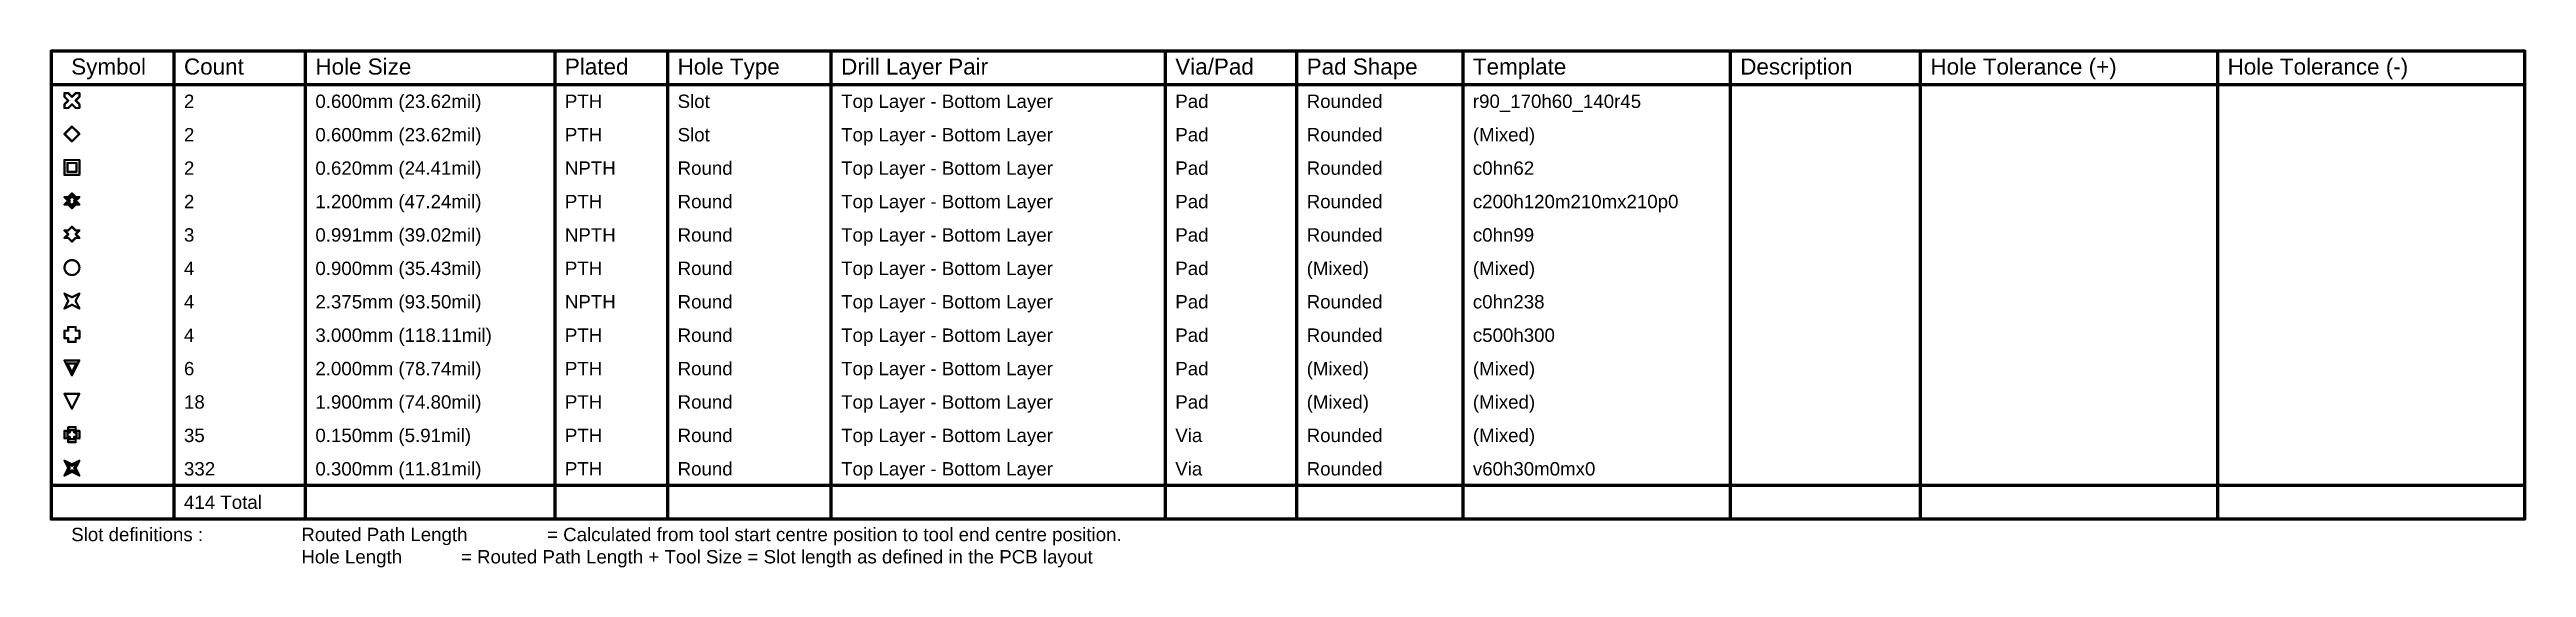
# Model space of a CAD drawing. Header units: inches. Extents: x -2 to 289, y -4 to 187.
# Drawn here: x 7 to 289.3, y 127.7 to 186.7 of the extents above; entities that cross this region are included whole.
import ezdxf

# ---------------------------------------------------------------- set-up
doc = ezdxf.new("R2010")
doc.units = ezdxf.units.IN
doc.layers.add('Drill Drawing', color=1, linetype='Continuous')
doc.styles.add('Arial', font='', dxfattribs={"height": 0.2})
doc.styles.get('Arial').set_extended_font_data('Arial')

msp = doc.modelspace()

# ---------------------------------------------------------------- texts
at = {"layer": 'Drill Drawing', "style": 'Arial'}
for s, height, p in [('Symbol', 1.829, (9.46, 183.87)), ('Count', 1.829, (22.31, 183.87)), ('Hole Size', 1.829, (37.29, 183.87)), ('Plated', 1.829, (65.73, 183.87)), ('Hole Type', 1.829, (78.58, 183.87)), ('Drill Layer Pair', 1.8288, (97.22, 183.87)), ('Via/Pad', 1.829, (135.31, 183.87)), ('Pad Shape', 1.829, (150.29, 183.87)), ('Template', 1.829, (169.23, 183.87)), ('Description', 1.8288, (199.71, 183.87)), ('Hole Tolerance (+)', 1.8288, (221.39, 183.87)), ('Hole Tolerance (-)', 1.8288, (255.26, 183.87)), ('2', 1.52, (22.31, 180.06)), ('0.600mm (23.62mil)', 1.524, (37.29, 180.06)), ('PTH', 1.524, (65.73, 180.06)), ('Slot', 1.524, (78.58, 180.06)), ('Top Layer - Bottom Layer', 1.524, (97.22, 180.06)), ('Pad', 1.524, (135.31, 180.06)), ('Rounded', 1.524, (150.29, 180.06)), ('r90_170h60_140r45', 1.524, (169.23, 180.06)), ('2', 1.52, (22.31, 176.25)), ('0.600mm (23.62mil)', 1.524, (37.29, 176.25)), ('PTH', 1.524, (65.73, 176.25)), ('Slot', 1.524, (78.58, 176.25)), ('Top Layer - Bottom Layer', 1.524, (97.22, 176.25)), ('Pad', 1.524, (135.31, 176.25)), ('Rounded', 1.524, (150.29, 176.25)), ('(Mixed)', 1.524, (169.23, 176.25)), ('2', 1.52, (22.31, 172.44)), ('0.620mm (24.41mil)', 1.524, (37.29, 172.44)), ('NPTH', 1.524, (65.73, 172.44)), ('Round', 1.524, (78.58, 172.44)), ('Top Layer - Bottom Layer', 1.524, (97.22, 172.44)), ('Pad', 1.524, (135.31, 172.44)), ('Rounded', 1.524, (150.29, 172.44)), ('c0hn62', 1.524, (169.23, 172.44)), ('2', 1.52, (22.31, 168.63)), ('1.200mm (47.24mil)', 1.524, (37.29, 168.63)), ('PTH', 1.524, (65.73, 168.63)), ('Round', 1.524, (78.58, 168.63)), ('Top Layer - Bottom Layer', 1.524, (97.22, 168.63)), ('Pad', 1.524, (135.31, 168.63)), ('Rounded', 1.524, (150.29, 168.63)), ('c200h120m210mx210p0', 1.524, (169.23, 168.63)), ('3', 1.52, (22.31, 164.82)), ('0.991mm (39.02mil)', 1.524, (37.29, 164.82)), ('NPTH', 1.524, (65.73, 164.82)), ('Round', 1.524, (78.58, 164.82)), ('Top Layer - Bottom Layer', 1.524, (97.22, 164.82)), ('Pad', 1.524, (135.31, 164.82)), ('Rounded', 1.524, (150.29, 164.82)), ('c0hn99', 1.524, (169.23, 164.82)), ('4', 1.52, (22.31, 161.01)), ('0.900mm (35.43mil)', 1.524, (37.29, 161.01)), ('PTH', 1.524, (65.73, 161.01)), ('Round', 1.524, (78.58, 161.01)), ('Top Layer - Bottom Layer', 1.524, (97.22, 161.01)), ('Pad', 1.524, (135.31, 161.01)), ('(Mixed)', 1.524, (150.29, 161.01)), ('(Mixed)', 1.524, (169.23, 161.01)), ('4', 1.52, (22.31, 157.2)), ('2.375mm (93.50mil)', 1.524, (37.29, 157.2)), ('NPTH', 1.524, (65.73, 157.2)), ('Round', 1.524, (78.58, 157.2)), ('Top Layer - Bottom Layer', 1.524, (97.22, 157.2)), ('Pad', 1.524, (135.31, 157.2)), ('Rounded', 1.524, (150.29, 157.2)), ('c0hn238', 1.524, (169.23, 157.2)), ('4', 1.52, (22.31, 153.39)), ('3.000mm (118.11mil)', 1.524, (37.29, 153.39)), ('PTH', 1.524, (65.73, 153.39)), ('Round', 1.524, (78.58, 153.39)), ('Top Layer - Bottom Layer', 1.524, (97.22, 153.39)), ('Pad', 1.524, (135.31, 153.39)), ('Rounded', 1.524, (150.29, 153.39)), ('c500h300', 1.524, (169.23, 153.39)), ('6', 1.52, (22.31, 149.58)), ('2.000mm (78.74mil)', 1.524, (37.29, 149.58)), ('PTH', 1.524, (65.73, 149.58)), ('Round', 1.524, (78.58, 149.58)), ('Top Layer - Bottom Layer', 1.524, (97.22, 149.58)), ('Pad', 1.524, (135.31, 149.58)), ('(Mixed)', 1.524, (150.29, 149.58)), ('(Mixed)', 1.524, (169.23, 149.58)), ('18', 1.524, (22.31, 145.77)), ('1.900mm (74.80mil)', 1.524, (37.29, 145.77)), ('PTH', 1.524, (65.73, 145.77)), ('Round', 1.524, (78.58, 145.77)), ('Top Layer - Bottom Layer', 1.524, (97.22, 145.77)), ('Pad', 1.524, (135.31, 145.77)), ('(Mixed)', 1.524, (150.29, 145.77)), ('(Mixed)', 1.524, (169.23, 145.77)), ('35', 1.524, (22.31, 141.96)), ('0.150mm (5.91mil)', 1.524, (37.29, 141.96)), ('PTH', 1.524, (65.73, 141.96)), ('Round', 1.524, (78.58, 141.96)), ('Top Layer - Bottom Layer', 1.524, (97.22, 141.96)), ('Via', 1.524, (135.31, 141.96)), ('Rounded', 1.524, (150.29, 141.96)), ('(Mixed)', 1.524, (169.23, 141.96)), ('332', 1.524, (22.31, 138.15)), ('0.300mm (11.81mil)', 1.524, (37.29, 138.15)), ('PTH', 1.524, (65.73, 138.15)), ('Round', 1.524, (78.58, 138.15)), ('Top Layer - Bottom Layer', 1.524, (97.22, 138.15)), ('Via', 1.524, (135.31, 138.15)), ('Rounded', 1.524, (150.29, 138.15)), ('v60h30m0mx0', 1.524, (169.23, 138.15)), ('414 Total', 1.524, (22.31, 134.34)), ('Slot definitions :', 1.524, (9.46, 130.66)), ('Routed Path Length', 1.524, (35.69, 130.66)), ('= Calculated from tool start centre position to tool end centre position.', 1.524, (63.7, 130.66)), ('Hole Length', 1.524, (35.69, 128.12)), (' = Routed Path Length + Tool Size = Slot length as defined in the PCB layout', 1.524, (53.29, 128.12))]:
    msp.add_text(s, height=height, dxfattribs=at).set_placement(p)

# ---------------------------------------------------------------- linework, layer by layer
at = {"layer": 'Drill Drawing'}
for points, const_width in [([(7.18, 186.54), (289.14, 186.54)], 0.381), ([(7.18, 133.2), (7.18, 186.54)], 0.381), ([(21.17, 133.2), (21.17, 186.54)], 0.381), ([(36.15, 133.2), (36.15, 186.54)], 0.381), ([(64.59, 133.2), (64.59, 186.54)], 0.381), ([(77.44, 133.2), (77.44, 186.54)], 0.381), ([(96.08, 133.2), (96.08, 186.54)], 0.381), ([(134.17, 133.2), (134.17, 186.54)], 0.381), ([(149.15, 133.2), (149.15, 186.54)], 0.381), ([(168.09, 133.2), (168.09, 186.54)], 0.381), ([(198.56, 133.2), (198.56, 186.54)], 0.381), ([(220.25, 133.2), (220.25, 186.54)], 0.381), ([(254.12, 133.2), (254.12, 186.54)], 0.381), ([(289.14, 133.2), (289.14, 186.54)], 0.381), ([(7.18, 182.73), (289.14, 182.73)], 0.381), ([(8.69, 181.33), (8.69, 181.75)], 0.254), ([(8.69, 181.75), (9.12, 181.75)], 0.254), ([(8.69, 181.33), (9.12, 180.91)], 0.254), ([(8.69, 180.48), (9.12, 180.91)], 0.254), ([(9.12, 181.75), (9.54, 181.33)], 0.254), ([(9.54, 181.33), (9.96, 181.75)], 0.254), ([(9.96, 181.75), (10.39, 181.75)], 0.254), ([(9.96, 180.91), (10.39, 181.33)], 0.254), ([(9.96, 180.91), (10.39, 180.48)], 0.254), ([(10.39, 181.33), (10.39, 181.75)], 0.254), ([(8.69, 180.06), (8.69, 180.48)], 0.254), ([(8.69, 180.06), (9.12, 180.06)], 0.254), ([(8.69, 177.1), (9.54, 177.94)], 0.254), ([(9.12, 180.06), (9.54, 180.48)], 0.254), ([(9.54, 180.48), (9.96, 180.06)], 0.254), ([(9.54, 177.94), (10.39, 177.1)], 0.254), ([(9.96, 180.06), (10.39, 180.06)], 0.254), ([(10.39, 180.06), (10.39, 180.48)], 0.254), ([(8.69, 177.1), (9.54, 176.25)], 0.254), ([(9.54, 176.25), (10.39, 177.1)], 0.254), ([(8.69, 174.13), (10.39, 174.13)], 0.254), ([(8.69, 172.44), (8.69, 174.13)], 0.254), ([(8.69, 172.44), (10.39, 172.44)], 0.254), ([(9.03, 173.79), (10.05, 173.79)], 0.254), ([(9.03, 172.78), (9.03, 173.79)], 0.254), ([(9.03, 172.78), (10.05, 172.78)], 0.254), ([(10.05, 172.78), (10.05, 173.79)], 0.254), ([(10.39, 172.44), (10.39, 174.13)], 0.254), ([(8.69, 169.9), (9.12, 169.48)], 0.254), ([(8.69, 169.9), (9.12, 169.9)], 0.254), ([(8.69, 169.05), (9.12, 169.48)], 0.254), ([(9.03, 169.73), (9.29, 169.48)], 0.254), ([(9.03, 169.73), (9.29, 169.73)], 0.254), ([(9.03, 169.22), (9.29, 169.48)], 0.254), ([(9.12, 169.9), (9.54, 170.32)], 0.254), ([(9.29, 169.73), (9.54, 169.98)], 0.254), ([(9.54, 170.32), (9.96, 169.9)], 0.254), ([(9.54, 169.98), (9.79, 169.73)], 0.254), ([(9.79, 169.73), (10.05, 169.73)], 0.254), ([(9.79, 169.48), (10.05, 169.73)], 0.254), ([(9.79, 169.48), (10.05, 169.22)], 0.254), ([(9.96, 169.9), (10.39, 169.9)], 0.254), ([(9.96, 169.48), (10.39, 169.9)], 0.254), ([(9.96, 169.48), (10.39, 169.05)], 0.254), ([(8.69, 169.05), (9.12, 169.05)], 0.254), ([(9.03, 169.22), (9.29, 169.22)], 0.254), ([(9.12, 169.05), (9.54, 168.63)], 0.254), ([(9.12, 166.09), (9.54, 166.51)], 0.254), ([(9.29, 169.22), (9.54, 168.97)], 0.254), ([(9.54, 168.97), (9.79, 169.22)], 0.254), ([(9.54, 168.63), (9.96, 169.05)], 0.254), ([(9.54, 166.51), (9.96, 166.09)], 0.254), ([(9.79, 169.22), (10.05, 169.22)], 0.254), ([(9.96, 169.05), (10.39, 169.05)], 0.254), ([(8.69, 166.09), (9.12, 165.67)], 0.254), ([(8.69, 166.09), (9.12, 166.09)], 0.254), ([(8.69, 165.24), (9.12, 165.67)], 0.254), ([(8.69, 165.24), (9.12, 165.24)], 0.254), ([(9.12, 165.24), (9.54, 164.82)], 0.254), ([(9.54, 164.82), (9.96, 165.24)], 0.254), ([(9.96, 166.09), (10.39, 166.09)], 0.254), ([(9.96, 165.67), (10.39, 166.09)], 0.254), ([(9.96, 165.67), (10.39, 165.24)], 0.254), ([(9.96, 165.24), (10.39, 165.24)], 0.254), ([(8.69, 158.89), (9.54, 158.47)], 0.254), ([(8.69, 158.89), (9.12, 158.05)], 0.254), ([(8.69, 157.2), (9.12, 158.05)], 0.254), ([(9.54, 158.47), (10.39, 158.89)], 0.254), ([(9.96, 158.05), (10.39, 158.89)], 0.254), ([(9.96, 158.05), (10.39, 157.2)], 0.254), ([(8.69, 157.2), (9.54, 157.62)], 0.254), ([(9.54, 157.62), (10.39, 157.2)], 0.254), ([(8.69, 153.81), (8.69, 154.66)], 0.254), ([(8.69, 154.66), (9.12, 154.66)], 0.254), ([(8.69, 153.81), (9.12, 153.81)], 0.254), ([(9.12, 154.66), (9.12, 155.08)], 0.254), ([(9.12, 155.08), (9.96, 155.08)], 0.254), ([(9.12, 153.39), (9.12, 153.81)], 0.254), ([(9.12, 153.39), (9.96, 153.39)], 0.254), ([(9.96, 154.66), (9.96, 155.08)], 0.254), ([(9.96, 154.66), (10.39, 154.66)], 0.254), ([(9.96, 153.81), (10.39, 153.81)], 0.254), ([(9.96, 153.39), (9.96, 153.81)], 0.254), ([(10.39, 153.81), (10.39, 154.66)], 0.254), ([(8.69, 151.27), (10.39, 151.27)], 0.254), ([(8.69, 151.27), (9.54, 149.58)], 0.254), ([(9.03, 150.93), (10.05, 150.93)], 0.254), ([(9.03, 150.93), (9.54, 149.92)], 0.254), ([(9.54, 149.58), (10.39, 151.27)], 0.254), ([(9.54, 149.92), (10.05, 150.93)], 0.254), ([(8.69, 147.46), (10.39, 147.46)], 0.254), ([(8.69, 147.46), (9.54, 145.77)], 0.254), ([(9.54, 145.77), (10.39, 147.46)], 0.254), ([(8.69, 142.38), (8.69, 143.23)], 0.254), ([(8.69, 143.23), (9.12, 143.23)], 0.254), ([(8.69, 142.38), (9.12, 142.38)], 0.254), ([(9.03, 142.55), (9.03, 143.06)], 0.254), ([(9.03, 143.06), (9.29, 143.06)], 0.254), ([(9.03, 142.55), (9.29, 142.55)], 0.254), ([(9.12, 143.23), (9.12, 143.65)], 0.254), ([(9.12, 143.65), (9.96, 143.65)], 0.254), ([(9.12, 141.96), (9.12, 142.38)], 0.254), ([(9.12, 141.96), (9.96, 141.96)], 0.254), ([(9.29, 143.06), (9.29, 143.31)], 0.254), ([(9.29, 143.31), (9.79, 143.31)], 0.254), ([(9.29, 142.3), (9.29, 142.55)], 0.254), ([(9.29, 142.3), (9.79, 142.3)], 0.254), ([(9.79, 143.06), (9.79, 143.31)], 0.254), ([(9.79, 143.06), (10.05, 143.06)], 0.254), ([(9.79, 142.55), (10.05, 142.55)], 0.254), ([(9.79, 142.3), (9.79, 142.55)], 0.254), ([(9.96, 143.23), (9.96, 143.65)], 0.254), ([(9.96, 143.23), (10.39, 143.23)], 0.254), ([(9.96, 142.38), (10.39, 142.38)], 0.254), ([(9.96, 141.96), (9.96, 142.38)], 0.254), ([(10.05, 142.55), (10.05, 143.06)], 0.254), ([(10.39, 142.38), (10.39, 143.23)], 0.254), ([(8.69, 139.84), (9.54, 139.42)], 0.254), ([(8.69, 139.84), (9.12, 139)], 0.254), ([(8.69, 138.15), (9.12, 139)], 0.254), ([(8.69, 138.15), (9.54, 138.57)], 0.254), ([(9.03, 139.5), (9.54, 139.25)], 0.254), ([(9.03, 139.5), (9.29, 139)], 0.254), ([(9.03, 138.49), (9.29, 139)], 0.254), ([(9.03, 138.49), (9.54, 138.74)], 0.254), ([(9.54, 139.42), (10.39, 139.84)], 0.254), ([(9.54, 139.25), (10.05, 139.5)], 0.254), ([(9.54, 138.74), (10.05, 138.49)], 0.254), ([(9.54, 138.57), (10.39, 138.15)], 0.254), ([(9.79, 139), (10.05, 139.5)], 0.254), ([(9.79, 139), (10.05, 138.49)], 0.254), ([(9.96, 139), (10.39, 139.84)], 0.254), ([(9.96, 139), (10.39, 138.15)], 0.254), ([(7.18, 137.01), (289.14, 137.01)], 0.381), ([(7.18, 133.2), (289.14, 133.2)], 0.381)]:
    msp.add_lwpolyline(points, dxfattribs=dict(at, const_width=const_width))
for points, const_width in [([(7.08, 186.54, 1), (7.27, 186.54, 1)], 0.191), ([(7.08, 186.54, 1), (7.27, 186.54, 1)], 0.191), ([(21.07, 186.54, 1), (21.26, 186.54, 1)], 0.191), ([(36.05, 186.54, 1), (36.25, 186.54, 1)], 0.191), ([(64.49, 186.54, 1), (64.68, 186.54, 1)], 0.191), ([(77.34, 186.54, 1), (77.53, 186.54, 1)], 0.191), ([(95.98, 186.54, 1), (96.17, 186.54, 1)], 0.191), ([(134.07, 186.54, 1), (134.26, 186.54, 1)], 0.191), ([(149.05, 186.54, 1), (149.24, 186.54, 1)], 0.191), ([(168, 186.54, 1), (168.19, 186.54, 1)], 0.191), ([(198.47, 186.54, 1), (198.66, 186.54, 1)], 0.191), ([(220.15, 186.54, 1), (220.34, 186.54, 1)], 0.191), ([(254.03, 186.54, 1), (254.22, 186.54, 1)], 0.191), ([(289.04, 186.54, 1), (289.23, 186.54, 1)], 0.191), ([(289.04, 186.54, 1), (289.23, 186.54, 1)], 0.191), ([(7.08, 182.73, 1), (7.27, 182.73, 1)], 0.191), ([(8.63, 181.75, 1), (8.76, 181.75, 1)], 0.127), ([(8.63, 181.75, 1), (8.76, 181.75, 1)], 0.127), ([(8.63, 181.33, 1), (8.76, 181.33, 1)], 0.127), ([(8.63, 181.33, 1), (8.76, 181.33, 1)], 0.127), ([(9.05, 181.75, 1), (9.18, 181.75, 1)], 0.127), ([(9.05, 181.75, 1), (9.18, 181.75, 1)], 0.127), ([(9.05, 180.91, 1), (9.18, 180.91, 1)], 0.127), ([(9.05, 180.91, 1), (9.18, 180.91, 1)], 0.127), ([(9.48, 181.33, 1), (9.6, 181.33, 1)], 0.127), ([(9.48, 181.33, 1), (9.6, 181.33, 1)], 0.127), ([(9.9, 181.75, 1), (10.03, 181.75, 1)], 0.127), ([(9.9, 181.75, 1), (10.03, 181.75, 1)], 0.127), ([(9.9, 180.91, 1), (10.03, 180.91, 1)], 0.127), ([(9.9, 180.91, 1), (10.03, 180.91, 1)], 0.127), ([(10.32, 181.75, 1), (10.45, 181.75, 1)], 0.127), ([(10.32, 181.75, 1), (10.45, 181.75, 1)], 0.127), ([(10.32, 181.33, 1), (10.45, 181.33, 1)], 0.127), ([(10.32, 181.33, 1), (10.45, 181.33, 1)], 0.127), ([(289.04, 182.73, 1), (289.23, 182.73, 1)], 0.191), ([(8.63, 180.48, 1), (8.76, 180.48, 1)], 0.127), ([(8.63, 180.48, 1), (8.76, 180.48, 1)], 0.127), ([(8.63, 180.06, 1), (8.76, 180.06, 1)], 0.127), ([(8.63, 180.06, 1), (8.76, 180.06, 1)], 0.127), ([(9.05, 180.06, 1), (9.18, 180.06, 1)], 0.127), ([(9.05, 180.06, 1), (9.18, 180.06, 1)], 0.127), ([(9.48, 180.48, 1), (9.6, 180.48, 1)], 0.127), ([(9.48, 180.48, 1), (9.6, 180.48, 1)], 0.127), ([(9.48, 177.94, 1), (9.6, 177.94, 1)], 0.127), ([(9.48, 177.94, 1), (9.6, 177.94, 1)], 0.127), ([(9.9, 180.06, 1), (10.03, 180.06, 1)], 0.127), ([(9.9, 180.06, 1), (10.03, 180.06, 1)], 0.127), ([(10.32, 180.48, 1), (10.45, 180.48, 1)], 0.127), ([(10.32, 180.48, 1), (10.45, 180.48, 1)], 0.127), ([(10.32, 180.06, 1), (10.45, 180.06, 1)], 0.127), ([(10.32, 180.06, 1), (10.45, 180.06, 1)], 0.127), ([(8.63, 177.1, 1), (8.76, 177.1, 1)], 0.127), ([(8.63, 177.1, 1), (8.76, 177.1, 1)], 0.127), ([(9.48, 176.25, 1), (9.6, 176.25, 1)], 0.127), ([(9.48, 176.25, 1), (9.6, 176.25, 1)], 0.127), ([(10.32, 177.1, 1), (10.45, 177.1, 1)], 0.127), ([(10.32, 177.1, 1), (10.45, 177.1, 1)], 0.127), ([(8.63, 174.13, 1), (8.76, 174.13, 1)], 0.127), ([(8.63, 174.13, 1), (8.76, 174.13, 1)], 0.127), ([(8.63, 172.44, 1), (8.76, 172.44, 1)], 0.127), ([(8.63, 172.44, 1), (8.76, 172.44, 1)], 0.127), ([(8.97, 173.79, 1), (9.1, 173.79, 1)], 0.127), ([(8.97, 173.79, 1), (9.1, 173.79, 1)], 0.127), ([(8.97, 172.78, 1), (9.1, 172.78, 1)], 0.127), ([(8.97, 172.78, 1), (9.1, 172.78, 1)], 0.127), ([(9.99, 173.79, 1), (10.11, 173.79, 1)], 0.127), ([(9.99, 173.79, 1), (10.11, 173.79, 1)], 0.127), ([(9.99, 172.78, 1), (10.11, 172.78, 1)], 0.127), ([(9.99, 172.78, 1), (10.11, 172.78, 1)], 0.127), ([(10.32, 174.13, 1), (10.45, 174.13, 1)], 0.127), ([(10.32, 174.13, 1), (10.45, 174.13, 1)], 0.127), ([(10.32, 172.44, 1), (10.45, 172.44, 1)], 0.127), ([(10.32, 172.44, 1), (10.45, 172.44, 1)], 0.127), ([(8.63, 169.9, 1), (8.76, 169.9, 1)], 0.127), ([(8.63, 169.9, 1), (8.76, 169.9, 1)], 0.127), ([(8.97, 169.73, 1), (9.1, 169.73, 1)], 0.127), ([(8.97, 169.73, 1), (9.1, 169.73, 1)], 0.127), ([(9.05, 169.9, 1), (9.18, 169.9, 1)], 0.127), ([(9.05, 169.9, 1), (9.18, 169.9, 1)], 0.127), ([(9.05, 169.48, 1), (9.18, 169.48, 1)], 0.127), ([(9.05, 169.48, 1), (9.18, 169.48, 1)], 0.127), ([(9.22, 169.73, 1), (9.35, 169.73, 1)], 0.127), ([(9.22, 169.73, 1), (9.35, 169.73, 1)], 0.127), ([(9.22, 169.48, 1), (9.35, 169.48, 1)], 0.127), ([(9.22, 169.48, 1), (9.35, 169.48, 1)], 0.127), ([(9.48, 170.32, 1), (9.6, 170.32, 1)], 0.127), ([(9.48, 170.32, 1), (9.6, 170.32, 1)], 0.127), ([(9.48, 169.98, 1), (9.6, 169.98, 1)], 0.127), ([(9.48, 169.98, 1), (9.6, 169.98, 1)], 0.127), ([(9.73, 169.73, 1), (9.86, 169.73, 1)], 0.127), ([(9.73, 169.73, 1), (9.86, 169.73, 1)], 0.127), ([(9.73, 169.48, 1), (9.86, 169.48, 1)], 0.127), ([(9.73, 169.48, 1), (9.86, 169.48, 1)], 0.127), ([(9.9, 169.9, 1), (10.03, 169.9, 1)], 0.127), ([(9.9, 169.9, 1), (10.03, 169.9, 1)], 0.127), ([(9.9, 169.48, 1), (10.03, 169.48, 1)], 0.127), ([(9.9, 169.48, 1), (10.03, 169.48, 1)], 0.127), ([(9.99, 169.73, 1), (10.11, 169.73, 1)], 0.127), ([(9.99, 169.73, 1), (10.11, 169.73, 1)], 0.127), ([(10.32, 169.9, 1), (10.45, 169.9, 1)], 0.127), ([(10.32, 169.9, 1), (10.45, 169.9, 1)], 0.127), ([(8.63, 169.05, 1), (8.76, 169.05, 1)], 0.127), ([(8.63, 169.05, 1), (8.76, 169.05, 1)], 0.127), ([(8.97, 169.22, 1), (9.1, 169.22, 1)], 0.127), ([(8.97, 169.22, 1), (9.1, 169.22, 1)], 0.127), ([(9.05, 169.05, 1), (9.18, 169.05, 1)], 0.127), ([(9.05, 169.05, 1), (9.18, 169.05, 1)], 0.127), ([(9.22, 169.22, 1), (9.35, 169.22, 1)], 0.127), ([(9.22, 169.22, 1), (9.35, 169.22, 1)], 0.127), ([(9.48, 168.97, 1), (9.6, 168.97, 1)], 0.127), ([(9.48, 168.97, 1), (9.6, 168.97, 1)], 0.127), ([(9.48, 168.63, 1), (9.6, 168.63, 1)], 0.127), ([(9.48, 168.63, 1), (9.6, 168.63, 1)], 0.127), ([(9.48, 166.51, 1), (9.6, 166.51, 1)], 0.127), ([(9.48, 166.51, 1), (9.6, 166.51, 1)], 0.127), ([(9.73, 169.22, 1), (9.86, 169.22, 1)], 0.127), ([(9.73, 169.22, 1), (9.86, 169.22, 1)], 0.127), ([(9.9, 169.05, 1), (10.03, 169.05, 1)], 0.127), ([(9.9, 169.05, 1), (10.03, 169.05, 1)], 0.127), ([(9.99, 169.22, 1), (10.11, 169.22, 1)], 0.127), ([(9.99, 169.22, 1), (10.11, 169.22, 1)], 0.127), ([(10.32, 169.05, 1), (10.45, 169.05, 1)], 0.127), ([(10.32, 169.05, 1), (10.45, 169.05, 1)], 0.127), ([(8.63, 166.09, 1), (8.76, 166.09, 1)], 0.127), ([(8.63, 166.09, 1), (8.76, 166.09, 1)], 0.127), ([(8.63, 165.24, 1), (8.76, 165.24, 1)], 0.127), ([(8.63, 165.24, 1), (8.76, 165.24, 1)], 0.127), ([(9.05, 166.09, 1), (9.18, 166.09, 1)], 0.127), ([(9.05, 166.09, 1), (9.18, 166.09, 1)], 0.127), ([(9.05, 165.67, 1), (9.18, 165.67, 1)], 0.127), ([(9.05, 165.67, 1), (9.18, 165.67, 1)], 0.127), ([(9.05, 165.24, 1), (9.18, 165.24, 1)], 0.127), ([(9.05, 165.24, 1), (9.18, 165.24, 1)], 0.127), ([(9.48, 164.82, 1), (9.6, 164.82, 1)], 0.127), ([(9.48, 164.82, 1), (9.6, 164.82, 1)], 0.127), ([(9.9, 166.09, 1), (10.03, 166.09, 1)], 0.127), ([(9.9, 166.09, 1), (10.03, 166.09, 1)], 0.127), ([(9.9, 165.67, 1), (10.03, 165.67, 1)], 0.127), ([(9.9, 165.67, 1), (10.03, 165.67, 1)], 0.127), ([(9.9, 165.24, 1), (10.03, 165.24, 1)], 0.127), ([(9.9, 165.24, 1), (10.03, 165.24, 1)], 0.127), ([(10.32, 166.09, 1), (10.45, 166.09, 1)], 0.127), ([(10.32, 166.09, 1), (10.45, 166.09, 1)], 0.127), ([(10.32, 165.24, 1), (10.45, 165.24, 1)], 0.127), ([(10.32, 165.24, 1), (10.45, 165.24, 1)], 0.127), ([(10.39, 161.86, 1), (8.69, 161.86, 1)], 0.254), ([(8.63, 161.86, 1), (8.76, 161.86, 1)], 0.127), ([(10.32, 161.86, 1), (10.45, 161.86, 1)], 0.127), ([(8.63, 158.89, 1), (8.76, 158.89, 1)], 0.127), ([(8.63, 158.89, 1), (8.76, 158.89, 1)], 0.127), ([(9.05, 158.05, 1), (9.18, 158.05, 1)], 0.127), ([(9.05, 158.05, 1), (9.18, 158.05, 1)], 0.127), ([(9.48, 158.47, 1), (9.6, 158.47, 1)], 0.127), ([(9.48, 158.47, 1), (9.6, 158.47, 1)], 0.127), ([(9.9, 158.05, 1), (10.03, 158.05, 1)], 0.127), ([(9.9, 158.05, 1), (10.03, 158.05, 1)], 0.127), ([(10.32, 158.89, 1), (10.45, 158.89, 1)], 0.127), ([(10.32, 158.89, 1), (10.45, 158.89, 1)], 0.127), ([(8.63, 157.2, 1), (8.76, 157.2, 1)], 0.127), ([(8.63, 157.2, 1), (8.76, 157.2, 1)], 0.127), ([(9.48, 157.62, 1), (9.6, 157.62, 1)], 0.127), ([(9.48, 157.62, 1), (9.6, 157.62, 1)], 0.127), ([(10.32, 157.2, 1), (10.45, 157.2, 1)], 0.127), ([(10.32, 157.2, 1), (10.45, 157.2, 1)], 0.127), ([(8.63, 154.66, 1), (8.76, 154.66, 1)], 0.127), ([(8.63, 154.66, 1), (8.76, 154.66, 1)], 0.127), ([(8.63, 153.81, 1), (8.76, 153.81, 1)], 0.127), ([(8.63, 153.81, 1), (8.76, 153.81, 1)], 0.127), ([(9.05, 155.08, 1), (9.18, 155.08, 1)], 0.127), ([(9.05, 155.08, 1), (9.18, 155.08, 1)], 0.127), ([(9.05, 154.66, 1), (9.18, 154.66, 1)], 0.127), ([(9.05, 154.66, 1), (9.18, 154.66, 1)], 0.127), ([(9.05, 153.81, 1), (9.18, 153.81, 1)], 0.127), ([(9.05, 153.81, 1), (9.18, 153.81, 1)], 0.127), ([(9.05, 153.39, 1), (9.18, 153.39, 1)], 0.127), ([(9.05, 153.39, 1), (9.18, 153.39, 1)], 0.127), ([(9.9, 155.08, 1), (10.03, 155.08, 1)], 0.127), ([(9.9, 155.08, 1), (10.03, 155.08, 1)], 0.127), ([(9.9, 154.66, 1), (10.03, 154.66, 1)], 0.127), ([(9.9, 154.66, 1), (10.03, 154.66, 1)], 0.127), ([(9.9, 153.81, 1), (10.03, 153.81, 1)], 0.127), ([(9.9, 153.81, 1), (10.03, 153.81, 1)], 0.127), ([(9.9, 153.39, 1), (10.03, 153.39, 1)], 0.127), ([(9.9, 153.39, 1), (10.03, 153.39, 1)], 0.127), ([(10.32, 154.66, 1), (10.45, 154.66, 1)], 0.127), ([(10.32, 154.66, 1), (10.45, 154.66, 1)], 0.127), ([(10.32, 153.81, 1), (10.45, 153.81, 1)], 0.127), ([(10.32, 153.81, 1), (10.45, 153.81, 1)], 0.127), ([(8.63, 151.27, 1), (8.76, 151.27, 1)], 0.127), ([(8.63, 151.27, 1), (8.76, 151.27, 1)], 0.127), ([(8.97, 150.93, 1), (9.1, 150.93, 1)], 0.127), ([(8.97, 150.93, 1), (9.1, 150.93, 1)], 0.127), ([(9.48, 149.92, 1), (9.6, 149.92, 1)], 0.127), ([(9.48, 149.92, 1), (9.6, 149.92, 1)], 0.127), ([(9.48, 149.58, 1), (9.6, 149.58, 1)], 0.127), ([(9.48, 149.58, 1), (9.6, 149.58, 1)], 0.127), ([(9.99, 150.93, 1), (10.11, 150.93, 1)], 0.127), ([(9.99, 150.93, 1), (10.11, 150.93, 1)], 0.127), ([(10.32, 151.27, 1), (10.45, 151.27, 1)], 0.127), ([(10.32, 151.27, 1), (10.45, 151.27, 1)], 0.127), ([(8.63, 147.46, 1), (8.76, 147.46, 1)], 0.127), ([(8.63, 147.46, 1), (8.76, 147.46, 1)], 0.127), ([(10.32, 147.46, 1), (10.45, 147.46, 1)], 0.127), ([(10.32, 147.46, 1), (10.45, 147.46, 1)], 0.127), ([(9.48, 145.77, 1), (9.6, 145.77, 1)], 0.127), ([(9.48, 145.77, 1), (9.6, 145.77, 1)], 0.127), ([(8.63, 143.23, 1), (8.76, 143.23, 1)], 0.127), ([(8.63, 143.23, 1), (8.76, 143.23, 1)], 0.127), ([(8.63, 142.38, 1), (8.76, 142.38, 1)], 0.127), ([(8.63, 142.38, 1), (8.76, 142.38, 1)], 0.127), ([(8.97, 143.06, 1), (9.1, 143.06, 1)], 0.127), ([(8.97, 143.06, 1), (9.1, 143.06, 1)], 0.127), ([(8.97, 142.55, 1), (9.1, 142.55, 1)], 0.127), ([(8.97, 142.55, 1), (9.1, 142.55, 1)], 0.127), ([(9.05, 143.65, 1), (9.18, 143.65, 1)], 0.127), ([(9.05, 143.65, 1), (9.18, 143.65, 1)], 0.127), ([(9.05, 143.23, 1), (9.18, 143.23, 1)], 0.127), ([(9.05, 143.23, 1), (9.18, 143.23, 1)], 0.127), ([(9.05, 142.38, 1), (9.18, 142.38, 1)], 0.127), ([(9.05, 142.38, 1), (9.18, 142.38, 1)], 0.127), ([(9.05, 141.96, 1), (9.18, 141.96, 1)], 0.127), ([(9.05, 141.96, 1), (9.18, 141.96, 1)], 0.127), ([(9.22, 143.31, 1), (9.35, 143.31, 1)], 0.127), ([(9.22, 143.31, 1), (9.35, 143.31, 1)], 0.127), ([(9.22, 143.06, 1), (9.35, 143.06, 1)], 0.127), ([(9.22, 143.06, 1), (9.35, 143.06, 1)], 0.127), ([(9.22, 142.55, 1), (9.35, 142.55, 1)], 0.127), ([(9.22, 142.55, 1), (9.35, 142.55, 1)], 0.127), ([(9.22, 142.3, 1), (9.35, 142.3, 1)], 0.127), ([(9.22, 142.3, 1), (9.35, 142.3, 1)], 0.127), ([(9.73, 143.31, 1), (9.86, 143.31, 1)], 0.127), ([(9.73, 143.31, 1), (9.86, 143.31, 1)], 0.127), ([(9.73, 143.06, 1), (9.86, 143.06, 1)], 0.127), ([(9.73, 143.06, 1), (9.86, 143.06, 1)], 0.127), ([(9.73, 142.55, 1), (9.86, 142.55, 1)], 0.127), ([(9.73, 142.55, 1), (9.86, 142.55, 1)], 0.127), ([(9.73, 142.3, 1), (9.86, 142.3, 1)], 0.127), ([(9.73, 142.3, 1), (9.86, 142.3, 1)], 0.127), ([(9.9, 143.65, 1), (10.03, 143.65, 1)], 0.127), ([(9.9, 143.65, 1), (10.03, 143.65, 1)], 0.127), ([(9.9, 143.23, 1), (10.03, 143.23, 1)], 0.127), ([(9.9, 143.23, 1), (10.03, 143.23, 1)], 0.127), ([(9.9, 142.38, 1), (10.03, 142.38, 1)], 0.127), ([(9.9, 142.38, 1), (10.03, 142.38, 1)], 0.127), ([(9.9, 141.96, 1), (10.03, 141.96, 1)], 0.127), ([(9.9, 141.96, 1), (10.03, 141.96, 1)], 0.127), ([(9.99, 143.06, 1), (10.11, 143.06, 1)], 0.127), ([(9.99, 143.06, 1), (10.11, 143.06, 1)], 0.127), ([(9.99, 142.55, 1), (10.11, 142.55, 1)], 0.127), ([(9.99, 142.55, 1), (10.11, 142.55, 1)], 0.127), ([(10.32, 143.23, 1), (10.45, 143.23, 1)], 0.127), ([(10.32, 143.23, 1), (10.45, 143.23, 1)], 0.127), ([(10.32, 142.38, 1), (10.45, 142.38, 1)], 0.127), ([(10.32, 142.38, 1), (10.45, 142.38, 1)], 0.127), ([(8.63, 139.84, 1), (8.76, 139.84, 1)], 0.127), ([(8.63, 139.84, 1), (8.76, 139.84, 1)], 0.127), ([(8.97, 139.5, 1), (9.1, 139.5, 1)], 0.127), ([(8.97, 139.5, 1), (9.1, 139.5, 1)], 0.127), ([(8.97, 138.49, 1), (9.1, 138.49, 1)], 0.127), ([(8.97, 138.49, 1), (9.1, 138.49, 1)], 0.127), ([(9.05, 139, 1), (9.18, 139, 1)], 0.127), ([(9.05, 139, 1), (9.18, 139, 1)], 0.127), ([(9.22, 139, 1), (9.35, 139, 1)], 0.127), ([(9.22, 139, 1), (9.35, 139, 1)], 0.127), ([(9.48, 139.42, 1), (9.6, 139.42, 1)], 0.127), ([(9.48, 139.42, 1), (9.6, 139.42, 1)], 0.127), ([(9.48, 139.25, 1), (9.6, 139.25, 1)], 0.127), ([(9.48, 139.25, 1), (9.6, 139.25, 1)], 0.127), ([(9.48, 138.74, 1), (9.6, 138.74, 1)], 0.127), ([(9.48, 138.74, 1), (9.6, 138.74, 1)], 0.127), ([(9.48, 138.57, 1), (9.6, 138.57, 1)], 0.127), ([(9.48, 138.57, 1), (9.6, 138.57, 1)], 0.127), ([(9.73, 139, 1), (9.86, 139, 1)], 0.127), ([(9.73, 139, 1), (9.86, 139, 1)], 0.127), ([(9.9, 139, 1), (10.03, 139, 1)], 0.127), ([(9.9, 139, 1), (10.03, 139, 1)], 0.127), ([(9.99, 139.5, 1), (10.11, 139.5, 1)], 0.127), ([(9.99, 139.5, 1), (10.11, 139.5, 1)], 0.127), ([(9.99, 138.49, 1), (10.11, 138.49, 1)], 0.127), ([(9.99, 138.49, 1), (10.11, 138.49, 1)], 0.127), ([(10.32, 139.84, 1), (10.45, 139.84, 1)], 0.127), ([(10.32, 139.84, 1), (10.45, 139.84, 1)], 0.127), ([(7.08, 137.01, 1), (7.27, 137.01, 1)], 0.191), ([(8.63, 138.15, 1), (8.76, 138.15, 1)], 0.127), ([(8.63, 138.15, 1), (8.76, 138.15, 1)], 0.127), ([(10.32, 138.15, 1), (10.45, 138.15, 1)], 0.127), ([(10.32, 138.15, 1), (10.45, 138.15, 1)], 0.127), ([(289.04, 137.01, 1), (289.23, 137.01, 1)], 0.191), ([(7.08, 133.2, 1), (7.27, 133.2, 1)], 0.191), ([(7.08, 133.2, 1), (7.27, 133.2, 1)], 0.191), ([(21.07, 133.2, 1), (21.26, 133.2, 1)], 0.191), ([(36.05, 133.2, 1), (36.25, 133.2, 1)], 0.191), ([(64.49, 133.2, 1), (64.68, 133.2, 1)], 0.191), ([(77.34, 133.2, 1), (77.53, 133.2, 1)], 0.191), ([(95.98, 133.2, 1), (96.17, 133.2, 1)], 0.191), ([(134.07, 133.2, 1), (134.26, 133.2, 1)], 0.191), ([(149.05, 133.2, 1), (149.24, 133.2, 1)], 0.191), ([(168, 133.2, 1), (168.19, 133.2, 1)], 0.191), ([(198.47, 133.2, 1), (198.66, 133.2, 1)], 0.191), ([(220.15, 133.2, 1), (220.34, 133.2, 1)], 0.191), ([(254.03, 133.2, 1), (254.22, 133.2, 1)], 0.191), ([(289.04, 133.2, 1), (289.23, 133.2, 1)], 0.191), ([(289.04, 133.2, 1), (289.23, 133.2, 1)], 0.191)]:
    msp.add_lwpolyline(points, format="xyb", close=True, dxfattribs=dict(at, const_width=const_width))

msp.set_redraw_order([(e.dxf.handle, doc.entitydb.next_handle()) for e in msp.query("TEXT MTEXT ATTDEF DIMENSION ARC_DIMENSION")])  # texts and dimensions are drawn at this point

doc.saveas('drawing.dxf')
